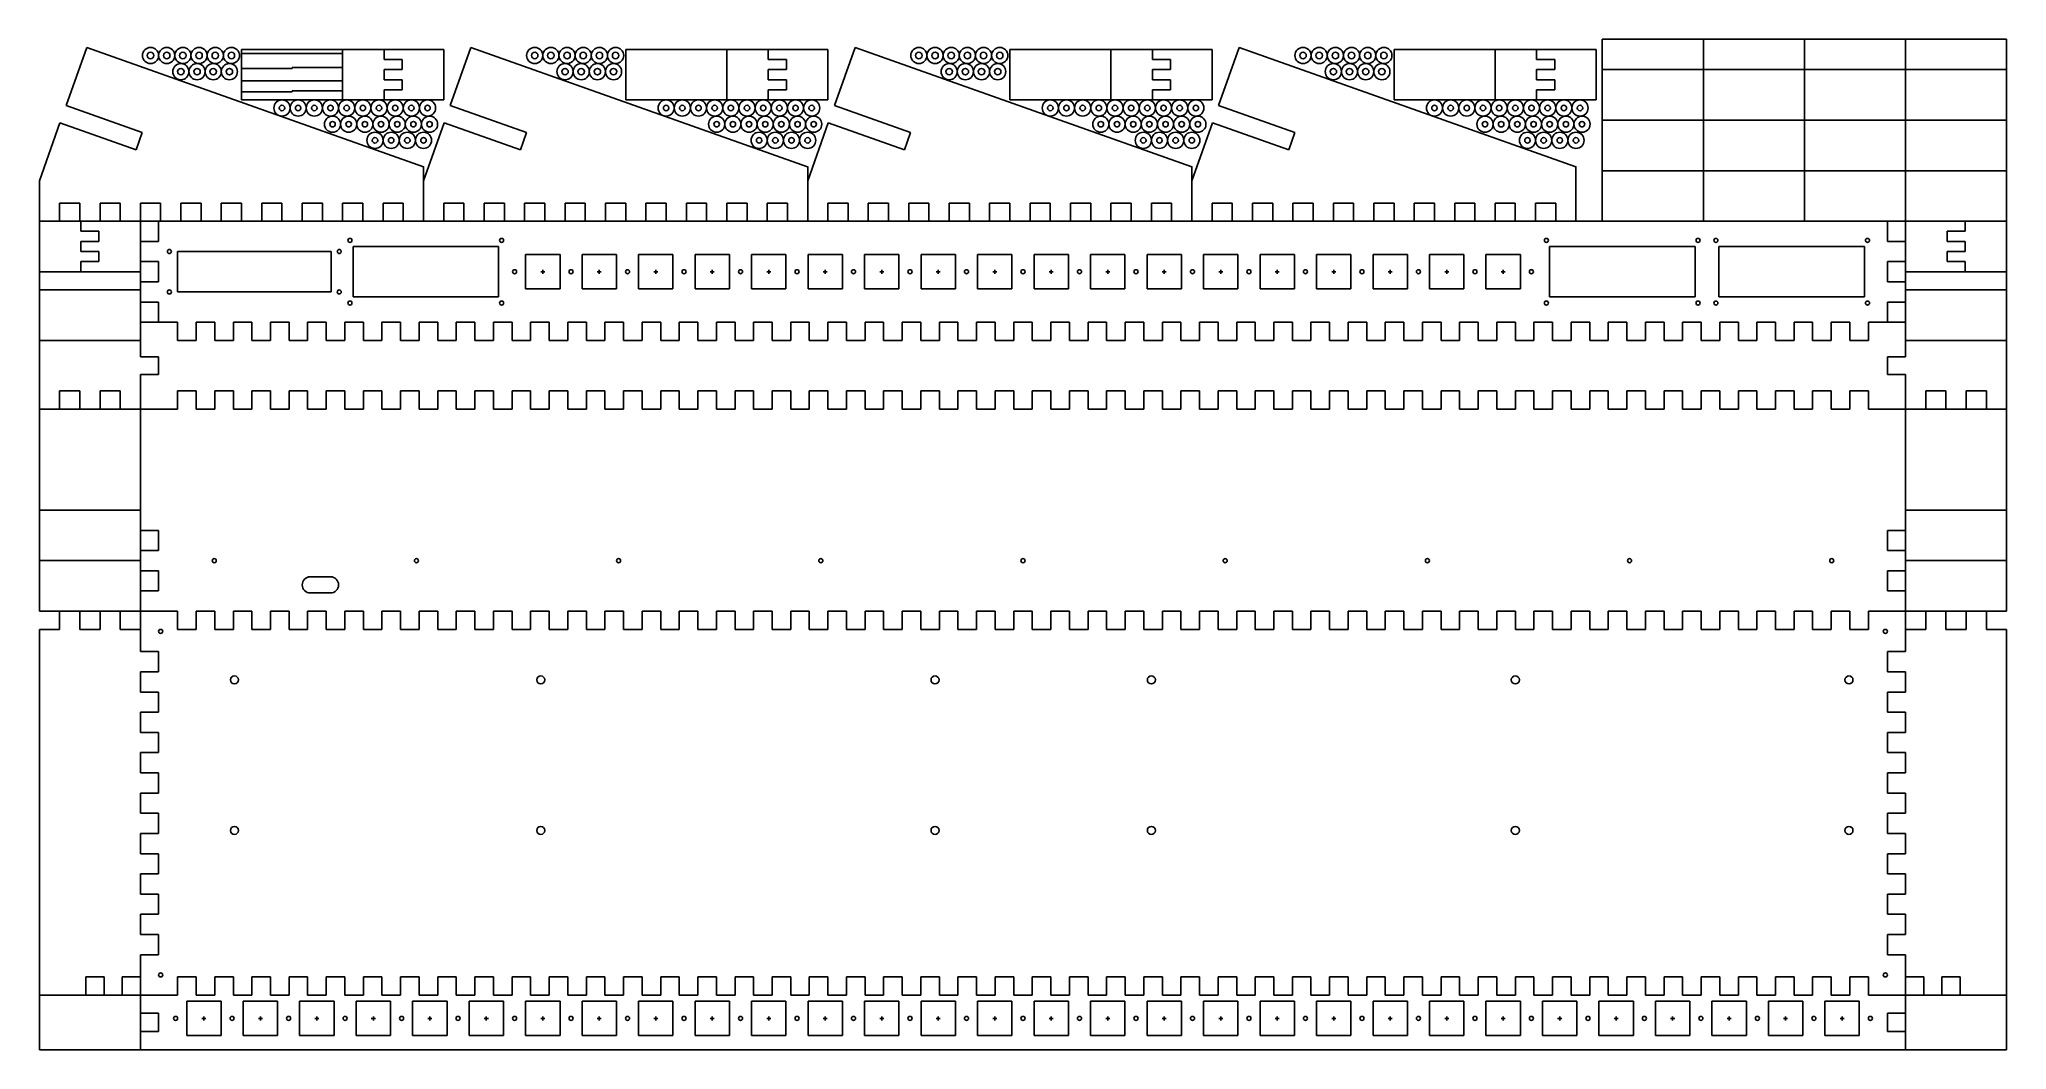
# Model space of a CAD drawing. Header units: metres. Extents: x 0 to 973, y 0 to 500.
import ezdxf

# ---------------------------------------------------------------- set-up
doc = ezdxf.new("R2010")
doc.units = ezdxf.units.M

msp = doc.modelspace()

# ---------------------------------------------------------------- linework, layer by layer
at = {"color": 7}
for p, q in [((773, 410), (773, 500)), ((773, 500), (973, 500)), ((823, 410), (823, 500)), ((873, 410), (873, 500)), ((923, 410), (923, 500)), ((973, 410), (973, 500)), ((13.215499, 467.223663), (23.419872, 495.965973)), ((23.419872, 495.965973), (189.936829, 436.847534)), ((100, 470), (100, 495)), ((100, 495), (200, 495)), ((100, 493), (150, 493)), ((150, 470), (150, 495)), ((170.5, 490), (170.5, 495)), ((179.5, 490), (170.5, 490)), ((179.5, 485), (179.5, 490)), ((200, 495), (200, 470)), ((203.2155, 467.223663), (213.419876, 495.965973)), ((213.419876, 495.965973), (379.936829, 436.847534)), ((290, 470), (290, 495)), ((290, 495), (390, 495)), ((340, 470), (340, 495)), ((360.5, 490), (360.5, 495)), ((369.5, 490), (360.5, 490)), ((369.5, 485), (369.5, 490)), ((390, 495), (390, 470)), ((393.215485, 467.223663), (403.419861, 495.965973)), ((403.419861, 495.965973), (569.936829, 436.847534)), ((480, 470), (480, 495)), ((480, 495), (580, 495)), ((530, 470), (530, 495)), ((550.5, 490), (550.5, 495)), ((559.5, 490), (550.5, 490)), ((559.5, 485), (559.5, 490)), ((580, 495), (580, 470)), ((583.215515, 467.223663), (593.419861, 495.965973)), ((593.419861, 495.965973), (759.936829, 436.847534)), ((670, 470), (670, 495)), ((670, 495), (770, 495)), ((720, 470), (720, 495)), ((740.5, 490), (740.5, 495)), ((749.5, 490), (740.5, 490)), ((749.5, 485), (749.5, 490)), ((770, 495), (770, 470)), ((100, 485.5), (125, 485.5)), ((100, 479.5), (150, 479.5)), ((125, 485.5), (125, 486)), ((125, 486), (150, 486)), ((170.5, 480), (170.5, 485)), ((170.5, 485), (179.5, 485)), ((179.5, 480), (170.5, 480)), ((179.5, 475), (179.5, 480)), ((360.5, 480), (360.5, 485)), ((360.5, 485), (369.5, 485)), ((369.5, 480), (360.5, 480)), ((369.5, 475), (369.5, 480)), ((550.5, 480), (550.5, 485)), ((550.5, 485), (559.5, 485)), ((559.5, 480), (550.5, 480)), ((559.5, 475), (559.5, 480)), ((740.5, 480), (740.5, 485)), ((740.5, 485), (749.5, 485)), ((749.5, 480), (740.5, 480)), ((749.5, 475), (749.5, 480)), ((773, 485), (973, 485)), ((50.910339, 453.840881), (13.215499, 467.223663)), ((100, 474), (125, 474)), ((200, 470), (100, 470)), ((125, 474), (125, 474.5)), ((125, 474.5), (150, 474.5)), ((170.5, 470), (170.5, 475)), ((170.5, 475), (179.5, 475)), ((240.910339, 453.840881), (203.2155, 467.223663)), ((390, 470), (290, 470)), ((360.5, 470), (360.5, 475)), ((360.5, 475), (369.5, 475)), ((430.910339, 453.840881), (393.215485, 467.223663)), ((580, 470), (480, 470)), ((550.5, 470), (550.5, 475)), ((550.5, 475), (559.5, 475)), ((620.910339, 453.840881), (583.215515, 467.223663)), ((770, 470), (670, 470)), ((740.5, 470), (740.5, 475)), ((740.5, 475), (749.5, 475)), ((0, 430), (10.204372, 458.74231)), ((10.204372, 458.74231), (47.899216, 445.359528)), ((190, 430), (200.204376, 458.74231)), ((200.204376, 458.74231), (237.899216, 445.359528)), ((380, 430), (390.204376, 458.74231)), ((390.204376, 458.74231), (427.8992, 445.359528)), ((570, 430), (580.204346, 458.74231)), ((580.204346, 458.74231), (617.899231, 445.359528)), ((773, 460), (973, 460)), ((47.899216, 445.359528), (50.910339, 453.840881)), ((237.899216, 445.359528), (240.910339, 453.840881)), ((427.8992, 445.359528), (430.910339, 453.840881)), ((617.899231, 445.359528), (620.910339, 453.840881)), ((0, 410), (0, 430)), ((190, 410), (190, 437.100006)), ((190, 410), (190, 430)), ((380, 410), (380, 437.100006)), ((380, 410), (380, 430)), ((570, 410), (570, 437.100006)), ((570, 410), (570, 430)), ((760, 410), (760, 437.100006)), ((773, 435), (973, 435)), ((10, 410), (10, 419)), ((10, 419), (20, 419)), ((20, 419), (20, 410)), ((30, 410), (30, 419)), ((30, 419), (40, 419)), ((40, 419), (40, 410)), ((50, 410), (50, 419)), ((50, 419), (60, 419)), ((60, 419), (60, 410)), ((70, 410), (70, 419)), ((70, 419), (80, 419)), ((80, 419), (80, 410)), ((90, 410), (90, 419)), ((90, 419), (100, 419)), ((100, 419), (100, 410)), ((110, 410), (110, 419)), ((110, 419), (120, 419)), ((120, 419), (120, 410)), ((130, 410), (130, 419)), ((130, 419), (140, 419)), ((140, 419), (140, 410)), ((150, 410), (150, 419)), ((150, 419), (160, 419)), ((160, 419), (160, 410)), ((170, 410), (170, 419)), ((170, 419), (180, 419)), ((180, 419), (180, 410)), ((200, 410), (200, 419)), ((200, 419), (210, 419)), ((210, 419), (210, 410)), ((220, 410), (220, 419)), ((220, 419), (230, 419)), ((230, 419), (230, 410)), ((240, 410), (240, 419)), ((240, 419), (250, 419)), ((250, 419), (250, 410)), ((260, 410), (260, 419)), ((260, 419), (270, 419)), ((270, 419), (270, 410)), ((280, 410), (280, 419)), ((280, 419), (290, 419)), ((290, 419), (290, 410)), ((300, 410), (300, 419)), ((300, 419), (310, 419)), ((310, 419), (310, 410)), ((320, 410), (320, 419)), ((320, 419), (330, 419)), ((330, 419), (330, 410)), ((340, 410), (340, 419)), ((340, 419), (350, 419)), ((350, 419), (350, 410)), ((360, 410), (360, 419)), ((360, 419), (370, 419)), ((370, 419), (370, 410)), ((390, 410), (390, 419)), ((390, 419), (400, 419)), ((400, 419), (400, 410)), ((410, 410), (410, 419)), ((410, 419), (420, 419)), ((420, 419), (420, 410)), ((430, 410), (430, 419)), ((430, 419), (440, 419)), ((440, 419), (440, 410)), ((450, 410), (450, 419)), ((450, 419), (460, 419)), ((460, 419), (460, 410)), ((470, 410), (470, 419)), ((470, 419), (480, 419)), ((480, 419), (480, 410)), ((490, 410), (490, 419)), ((490, 419), (500, 419)), ((500, 419), (500, 410)), ((510, 410), (510, 419)), ((510, 419), (520, 419)), ((520, 419), (520, 410)), ((530, 410), (530, 419)), ((530, 419), (540, 419)), ((540, 419), (540, 410)), ((550, 410), (550, 419)), ((550, 419), (560, 419)), ((560, 419), (560, 410)), ((580, 410), (580, 419)), ((580, 419), (590, 419)), ((590, 419), (590, 410)), ((600, 410), (600, 419)), ((600, 419), (610, 419)), ((610, 419), (610, 410)), ((620, 410), (620, 419)), ((620, 419), (630, 419)), ((630, 419), (630, 410)), ((640, 410), (640, 419)), ((640, 419), (650, 419)), ((650, 419), (650, 410)), ((660, 410), (660, 419)), ((660, 419), (670, 419)), ((670, 419), (670, 410)), ((680, 410), (680, 419)), ((680, 419), (690, 419)), ((690, 419), (690, 410)), ((700, 410), (700, 419)), ((700, 419), (710, 419)), ((710, 419), (710, 410)), ((720, 410), (720, 419)), ((720, 419), (730, 419)), ((730, 419), (730, 410)), ((740, 410), (740, 419)), ((740, 419), (750, 419)), ((750, 419), (750, 410)), ((973, 410), (0, 410)), ((0, 410), (0, 317)), ((0, 410), (10, 410)), ((20, 410), (30, 410)), ((20.5, 410), (20.5, 405)), ((40, 410), (50, 410)), ((50, 360), (50, 410)), ((59, 400), (59, 410)), ((60, 410), (70, 410)), ((80, 410), (90, 410)), ((100, 410), (110, 410)), ((120, 410), (130, 410)), ((140, 410), (150, 410)), ((160, 410), (170, 410)), ((180, 410), (190, 410)), ((190, 410), (200, 410)), ((210, 410), (220, 410)), ((230, 410), (240, 410)), ((250, 410), (260, 410)), ((270, 410), (280, 410)), ((290, 410), (300, 410)), ((310, 410), (320, 410)), ((330, 410), (340, 410)), ((350, 410), (360, 410)), ((370, 410), (380, 410)), ((380, 410), (390, 410)), ((400, 410), (410, 410)), ((420, 410), (430, 410)), ((440, 410), (450, 410)), ((460, 410), (470, 410)), ((480, 410), (490, 410)), ((500, 410), (510, 410)), ((520, 410), (530, 410)), ((540, 410), (550, 410)), ((560, 410), (570, 410)), ((570, 410), (580, 410)), ((590, 410), (600, 410)), ((610, 410), (620, 410)), ((630, 410), (640, 410)), ((650, 410), (660, 410)), ((670, 410), (680, 410)), ((690, 410), (700, 410)), ((710, 410), (720, 410)), ((730, 410), (740, 410)), ((750, 410), (760, 410)), ((914, 400), (914, 410)), ((923, 360), (923, 410)), ((952.5, 410), (952.5, 405)), ((973, 410), (973, 317)), ((20.5, 405), (29.5, 405)), ((29.5, 400), (20.5, 400)), ((20.5, 400), (20.5, 395)), ((29.5, 405), (29.5, 400)), ((50, 390), (50, 400)), ((50, 400), (59, 400)), ((923, 400), (914, 400)), ((923, 390), (923, 400)), ((952.5, 405), (943.5, 405)), ((943.5, 405), (943.5, 400)), ((943.5, 400), (952.5, 400)), ((952.5, 400), (952.5, 395)), ((20.5, 395), (29.5, 395)), ((29.5, 390), (20.5, 390)), ((20.5, 390), (20.5, 385)), ((29.5, 395), (29.5, 390)), ((59, 390), (50, 390)), ((59, 380), (59, 390)), ((68.309998, 375), (68.309998, 395)), ((68.309998, 395), (144.309998, 395)), ((144.309998, 395), (144.309998, 375)), ((155.130005, 372.5), (155.130005, 397.5)), ((155.130005, 397.5), (227.130005, 397.5)), ((227.130005, 397.5), (227.130005, 372.5)), ((257.51001, 393.5), (240.509995, 393.5)), ((240.509995, 393.5), (240.509995, 376.5)), ((257.51001, 376.5), (257.51001, 393.5)), ((285.449982, 393.5), (268.449982, 393.5)), ((268.449982, 393.5), (268.449982, 376.5)), ((285.449982, 376.5), (285.449982, 393.5)), ((313.389984, 393.5), (296.389984, 393.5)), ((296.389984, 393.5), (296.389984, 376.5)), ((313.389984, 376.5), (313.389984, 393.5)), ((341.329987, 393.5), (324.329987, 393.5)), ((324.329987, 393.5), (324.329987, 376.5)), ((341.329987, 376.5), (341.329987, 393.5)), ((369.269989, 393.5), (352.269989, 393.5)), ((352.269989, 393.5), (352.269989, 376.5)), ((369.269989, 376.5), (369.269989, 393.5)), ((397.209991, 393.5), (380.209991, 393.5)), ((380.209991, 393.5), (380.209991, 376.5)), ((397.209991, 376.5), (397.209991, 393.5)), ((425.149994, 393.5), (408.149994, 393.5)), ((408.149994, 393.5), (408.149994, 376.5)), ((425.149994, 376.5), (425.149994, 393.5)), ((453.089996, 393.5), (436.089996, 393.5)), ((436.089996, 393.5), (436.089996, 376.5)), ((453.089996, 376.5), (453.089996, 393.5)), ((481.029999, 393.5), (464.029999, 393.5)), ((464.029999, 393.5), (464.029999, 376.5)), ((481.029999, 376.5), (481.029999, 393.5)), ((508.970001, 393.5), (491.970001, 393.5)), ((491.970001, 393.5), (491.970001, 376.5)), ((508.970001, 376.5), (508.970001, 393.5)), ((536.909973, 393.5), (519.909973, 393.5)), ((519.909973, 393.5), (519.909973, 376.5)), ((536.909973, 376.5), (536.909973, 393.5)), ((564.849976, 393.5), (547.849976, 393.5)), ((547.849976, 393.5), (547.849976, 376.5)), ((564.849976, 376.5), (564.849976, 393.5)), ((592.789978, 393.5), (575.789978, 393.5)), ((575.789978, 393.5), (575.789978, 376.5)), ((592.789978, 376.5), (592.789978, 393.5)), ((620.72998, 393.5), (603.72998, 393.5)), ((603.72998, 393.5), (603.72998, 376.5)), ((620.72998, 376.5), (620.72998, 393.5)), ((648.669983, 393.5), (631.669983, 393.5)), ((631.669983, 393.5), (631.669983, 376.5)), ((648.669983, 376.5), (648.669983, 393.5)), ((676.609985, 393.5), (659.609985, 393.5)), ((659.609985, 393.5), (659.609985, 376.5)), ((676.609985, 376.5), (676.609985, 393.5)), ((704.549988, 393.5), (687.549988, 393.5)), ((687.549988, 393.5), (687.549988, 376.5)), ((704.549988, 376.5), (704.549988, 393.5)), ((732.48999, 393.5), (715.48999, 393.5)), ((715.48999, 393.5), (715.48999, 376.5)), ((732.48999, 376.5), (732.48999, 393.5)), ((746.869995, 372.5), (746.869995, 397.5)), ((746.869995, 397.5), (818.869995, 397.5)), ((818.869995, 397.5), (818.869995, 372.5)), ((830.689941, 372.5), (830.689941, 397.5)), ((830.689941, 397.5), (902.689941, 397.5)), ((902.689941, 397.5), (902.689941, 372.5)), ((914, 380), (914, 390)), ((914, 390), (923, 390)), ((952.5, 395), (943.5, 395)), ((943.5, 395), (943.5, 390)), ((943.5, 390), (952.5, 390)), ((952.5, 390), (952.5, 385)), ((50, 385), (0, 385)), ((50, 370), (50, 380)), ((50, 380), (59, 380)), ((248.009995, 385), (250.009995, 385)), ((249.009995, 384), (249.009995, 386)), ((275.949982, 385), (277.949982, 385)), ((276.949982, 384), (276.949982, 386)), ((303.889984, 385), (305.889984, 385)), ((304.889984, 384), (304.889984, 386)), ((331.829987, 385), (333.829987, 385)), ((332.829987, 384), (332.829987, 386)), ((359.769989, 385), (361.769989, 385)), ((360.769989, 384), (360.769989, 386)), ((387.709991, 385), (389.709991, 385)), ((388.709991, 384), (388.709991, 386)), ((415.649994, 385), (417.649994, 385)), ((416.649994, 384), (416.649994, 386)), ((443.589996, 385), (445.589996, 385)), ((444.589996, 384), (444.589996, 386)), ((471.529999, 385), (473.529999, 385)), ((472.529999, 384), (472.529999, 386)), ((499.470001, 385), (501.470001, 385)), ((500.470001, 384), (500.470001, 386)), ((527.409973, 385), (529.409973, 385)), ((528.409973, 384), (528.409973, 386)), ((555.349976, 385), (557.349976, 385)), ((556.349976, 384), (556.349976, 386)), ((583.289978, 385), (585.289978, 385)), ((584.289978, 384), (584.289978, 386)), ((611.22998, 385), (613.22998, 385)), ((612.22998, 384), (612.22998, 386)), ((639.169983, 385), (641.169983, 385)), ((640.169983, 384), (640.169983, 386)), ((667.109985, 385), (669.109985, 385)), ((668.109985, 384), (668.109985, 386)), ((695.049988, 385), (697.049988, 385)), ((696.049988, 384), (696.049988, 386)), ((722.98999, 385), (724.98999, 385)), ((723.98999, 384), (723.98999, 386)), ((923, 380), (914, 380)), ((923, 385), (973, 385)), ((923, 370), (923, 380)), ((50, 376), (0, 376)), ((59, 370), (50, 370)), ((59, 360), (59, 370)), ((144.309998, 375), (68.309998, 375)), ((227.130005, 372.5), (155.130005, 372.5)), ((240.509995, 376.5), (257.51001, 376.5)), ((268.449982, 376.5), (285.449982, 376.5)), ((296.389984, 376.5), (313.389984, 376.5)), ((324.329987, 376.5), (341.329987, 376.5)), ((352.269989, 376.5), (369.269989, 376.5)), ((380.209991, 376.5), (397.209991, 376.5)), ((408.149994, 376.5), (425.149994, 376.5)), ((436.089996, 376.5), (453.089996, 376.5)), ((464.029999, 376.5), (481.029999, 376.5)), ((491.970001, 376.5), (508.970001, 376.5)), ((519.909973, 376.5), (536.909973, 376.5)), ((547.849976, 376.5), (564.849976, 376.5)), ((575.789978, 376.5), (592.789978, 376.5)), ((603.72998, 376.5), (620.72998, 376.5)), ((631.669983, 376.5), (648.669983, 376.5)), ((659.609985, 376.5), (676.609985, 376.5)), ((687.549988, 376.5), (704.549988, 376.5)), ((715.48999, 376.5), (732.48999, 376.5)), ((818.869995, 372.5), (746.869995, 372.5)), ((902.689941, 372.5), (830.689941, 372.5)), ((914, 360), (914, 370)), ((914, 370), (923, 370)), ((923, 376), (973, 376)), ((50, 351), (0, 351)), ((50, 342.800018), (50, 360.000031)), ((50, 360), (68.378952, 360)), ((68.378952, 360), (68.378952, 351)), ((68.378952, 351), (77.568428, 351)), ((77.568428, 351), (77.568428, 360)), ((77.568428, 360), (86.757904, 360)), ((86.757904, 360), (86.757904, 351)), ((86.757904, 351), (95.94738, 351)), ((95.94738, 351), (95.94738, 360)), ((95.94738, 360), (105.136856, 360)), ((105.136856, 360), (105.136856, 351)), ((105.136856, 351), (114.326332, 351)), ((114.326332, 351), (114.326332, 360)), ((114.326332, 360), (123.515808, 360)), ((123.515808, 360), (123.515808, 351)), ((123.515808, 351), (132.705276, 351)), ((132.705276, 351), (132.705276, 360)), ((132.705276, 360), (141.894745, 360)), ((141.894745, 360), (141.894745, 351)), ((141.894745, 351), (151.084213, 351)), ((151.084213, 351), (151.084213, 360)), ((151.084213, 360), (160.273682, 360)), ((160.273682, 360), (160.273682, 351)), ((160.273682, 351), (169.46315, 351)), ((169.46315, 351), (169.46315, 360)), ((169.46315, 360), (178.652618, 360)), ((178.652618, 360), (178.652618, 351)), ((178.652618, 351), (187.842087, 351)), ((187.842087, 351), (187.842087, 360)), ((187.842087, 360), (197.031555, 360)), ((197.031555, 360), (197.031555, 351)), ((197.031555, 351), (206.221024, 351)), ((206.221024, 351), (206.221024, 360)), ((206.221024, 360), (215.410492, 360)), ((215.410492, 360), (215.410492, 351)), ((215.410492, 351), (224.59996, 351)), ((224.59996, 351), (224.59996, 360)), ((224.59996, 360), (233.789429, 360)), ((233.789429, 360), (233.789429, 351)), ((233.789429, 351), (242.978897, 351)), ((242.978897, 351), (242.978897, 360)), ((242.978897, 360), (252.168365, 360)), ((252.168365, 360), (252.168365, 351)), ((252.168365, 351), (261.357849, 351)), ((261.357849, 351), (261.357849, 360)), ((261.357849, 360), (270.547333, 360)), ((270.547333, 360), (270.547333, 351)), ((270.547333, 351), (279.736816, 351)), ((279.736816, 351), (279.736816, 360)), ((279.736816, 360), (288.9263, 360)), ((288.9263, 360), (288.9263, 351)), ((288.9263, 351), (298.115784, 351)), ((298.115784, 351), (298.115784, 360)), ((298.115784, 360), (307.305267, 360)), ((307.305267, 360), (307.305267, 351)), ((307.305267, 351), (316.494751, 351)), ((316.494751, 351), (316.494751, 360)), ((316.494751, 360), (325.684235, 360)), ((325.684235, 360), (325.684235, 351)), ((325.684235, 351), (334.873718, 351)), ((334.873718, 351), (334.873718, 360)), ((334.873718, 360), (344.063202, 360)), ((344.063202, 360), (344.063202, 351)), ((344.063202, 351), (353.252686, 351)), ((353.252686, 351), (353.252686, 360)), ((353.252686, 360), (362.442169, 360)), ((362.442169, 360), (362.442169, 351)), ((362.442169, 351), (371.631653, 351)), ((371.631653, 351), (371.631653, 360)), ((371.631653, 360), (380.821136, 360)), ((380.821136, 360), (380.821136, 351)), ((380.821136, 351), (390.01062, 351)), ((390.01062, 351), (390.01062, 360)), ((390.01062, 360), (399.200104, 360)), ((399.200104, 360), (399.200104, 351)), ((399.200104, 351), (408.389587, 351)), ((408.389587, 351), (408.389587, 360)), ((408.389587, 360), (417.579071, 360)), ((417.579071, 360), (417.579071, 351)), ((417.579071, 351), (426.768555, 351)), ((426.768555, 351), (426.768555, 360)), ((426.768555, 360), (435.958038, 360)), ((435.958038, 360), (435.958038, 351)), ((435.958038, 351), (445.147522, 351)), ((445.147522, 351), (445.147522, 360)), ((445.147522, 360), (454.337006, 360)), ((454.337006, 360), (454.337006, 351)), ((454.337006, 351), (463.526489, 351)), ((463.526489, 351), (463.526489, 360)), ((463.526489, 360), (472.715973, 360)), ((472.715973, 360), (472.715973, 351)), ((472.715973, 351), (481.905457, 351)), ((481.905457, 351), (481.905457, 360)), ((481.905457, 360), (491.09494, 360)), ((491.09494, 360), (491.09494, 351)), ((491.09494, 351), (500.284424, 351)), ((500.284424, 351), (500.284424, 360)), ((500.284424, 360), (509.473907, 360)), ((509.473907, 360), (509.473907, 351)), ((509.473907, 351), (518.663391, 351)), ((518.663391, 351), (518.663391, 360)), ((518.663391, 360), (527.852844, 360)), ((527.852844, 360), (527.852844, 351)), ((527.852844, 351), (537.042297, 351)), ((537.042297, 351), (537.042297, 360)), ((537.042297, 360), (546.23175, 360)), ((546.23175, 360), (546.23175, 351)), ((546.23175, 351), (555.421204, 351)), ((555.421204, 351), (555.421204, 360)), ((555.421204, 360), (564.610657, 360)), ((564.610657, 360), (564.610657, 351)), ((564.610657, 351), (573.80011, 351)), ((573.80011, 351), (573.80011, 360)), ((573.80011, 360), (582.989563, 360)), ((582.989563, 360), (582.989563, 351)), ((582.989563, 351), (592.179016, 351)), ((592.179016, 351), (592.179016, 360)), ((592.179016, 360), (601.368469, 360)), ((601.368469, 360), (601.368469, 351)), ((601.368469, 351), (610.557922, 351)), ((610.557922, 351), (610.557922, 360)), ((610.557922, 360), (619.747375, 360)), ((619.747375, 360), (619.747375, 351)), ((619.747375, 351), (628.936829, 351)), ((628.936829, 351), (628.936829, 360)), ((628.936829, 360), (638.126282, 360)), ((638.126282, 360), (638.126282, 351)), ((638.126282, 351), (647.315735, 351)), ((647.315735, 351), (647.315735, 360)), ((647.315735, 360), (656.505188, 360)), ((656.505188, 360), (656.505188, 351)), ((656.505188, 351), (665.694641, 351)), ((665.694641, 351), (665.694641, 360)), ((665.694641, 360), (674.884094, 360)), ((674.884094, 360), (674.884094, 351)), ((674.884094, 351), (684.073547, 351)), ((684.073547, 351), (684.073547, 360)), ((684.073547, 360), (693.263, 360)), ((693.263, 360), (693.263, 351)), ((693.263, 351), (702.452454, 351)), ((702.452454, 351), (702.452454, 360)), ((702.452454, 360), (711.641907, 360)), ((711.641907, 360), (711.641907, 351)), ((711.641907, 351), (720.83136, 351)), ((720.83136, 351), (720.83136, 360)), ((720.83136, 360), (730.020813, 360)), ((730.020813, 360), (730.020813, 351)), ((730.020813, 351), (739.210266, 351)), ((739.210266, 351), (739.210266, 360)), ((739.210266, 360), (748.399719, 360)), ((748.399719, 360), (748.399719, 351)), ((748.399719, 351), (757.589172, 351)), ((757.589172, 351), (757.589172, 360)), ((757.589172, 360), (766.778625, 360)), ((766.778625, 360), (766.778625, 351)), ((766.778625, 351), (775.968079, 351)), ((775.968079, 351), (775.968079, 360)), ((775.968079, 360), (785.157532, 360)), ((785.157532, 360), (785.157532, 351)), ((785.157532, 351), (794.346985, 351)), ((794.346985, 351), (794.346985, 360)), ((794.346985, 360), (803.536438, 360)), ((803.536438, 360), (803.536438, 351)), ((803.536438, 351), (812.725891, 351)), ((812.725891, 351), (812.725891, 360)), ((812.725891, 360), (821.915344, 360)), ((821.915344, 360), (821.915344, 351)), ((821.915344, 351), (831.104797, 351)), ((831.104797, 351), (831.104797, 360)), ((831.104797, 360), (840.29425, 360)), ((840.29425, 360), (840.29425, 351)), ((840.29425, 351), (849.483704, 351)), ((849.483704, 351), (849.483704, 360)), ((849.483704, 360), (858.673157, 360)), ((858.673157, 360), (858.673157, 351)), ((858.673157, 351), (867.86261, 351)), ((867.86261, 351), (867.86261, 360)), ((867.86261, 360), (877.052063, 360)), ((877.052063, 360), (877.052063, 351)), ((877.052063, 351), (886.241516, 351)), ((886.241516, 351), (886.241516, 360)), ((886.241516, 360), (895.430969, 360)), ((895.430969, 360), (895.430969, 351)), ((895.430969, 351), (904.620422, 351)), ((904.620422, 351), (904.620422, 360)), ((904.620422, 360), (922.999329, 360)), ((923, 342.800018), (923, 360.000031)), ((923, 351), (973, 351)), ((59, 342.800018), (50, 342.800018)), ((59, 334.200012), (59, 342.800018)), ((914, 334.200012), (914, 342.800018)), ((914, 342.800018), (923, 342.800018)), ((50, 317), (50, 334.200012)), ((50, 334.200012), (59, 334.200012)), ((923, 334.200012), (914, 334.200012)), ((923, 317), (923, 334.200012)), ((20, 326), (10, 326)), ((10, 326), (10, 317)), ((20, 317), (20, 326)), ((40, 326), (30, 326)), ((30, 326), (30, 317)), ((40, 317), (40, 326)), ((77.569107, 326), (68.379631, 326)), ((68.379631, 326), (68.379631, 317)), ((77.569107, 317), (77.569107, 326)), ((95.948059, 326), (86.758583, 326)), ((86.758583, 326), (86.758583, 317)), ((95.948059, 317), (95.948059, 326)), ((114.327011, 326), (105.137535, 326)), ((105.137535, 326), (105.137535, 317)), ((114.327011, 317), (114.327011, 326)), ((132.705963, 326), (123.516487, 326)), ((123.516487, 326), (123.516487, 317)), ((132.705963, 317), (132.705963, 326)), ((151.0849, 326), (141.895432, 326)), ((141.895432, 326), (141.895432, 317)), ((151.0849, 317), (151.0849, 326)), ((169.463837, 326), (160.274368, 326)), ((160.274368, 326), (160.274368, 317)), ((169.463837, 317), (169.463837, 326)), ((187.842773, 326), (178.653305, 326)), ((178.653305, 326), (178.653305, 317)), ((187.842773, 317), (187.842773, 326)), ((206.22171, 326), (197.032242, 326)), ((197.032242, 326), (197.032242, 317)), ((206.22171, 317), (206.22171, 326)), ((224.600647, 326), (215.411179, 326)), ((215.411179, 326), (215.411179, 317)), ((224.600647, 317), (224.600647, 326)), ((242.979584, 326), (233.790115, 326)), ((233.790115, 326), (233.790115, 317)), ((242.979584, 317), (242.979584, 326)), ((261.358521, 326), (252.169052, 326)), ((252.169052, 326), (252.169052, 317)), ((261.358521, 317), (261.358521, 326)), ((279.737488, 326), (270.548004, 326)), ((270.548004, 326), (270.548004, 317)), ((279.737488, 317), (279.737488, 326)), ((298.116455, 326), (288.926971, 326)), ((288.926971, 326), (288.926971, 317)), ((298.116455, 317), (298.116455, 326)), ((316.495422, 326), (307.305939, 326)), ((307.305939, 326), (307.305939, 317)), ((316.495422, 317), (316.495422, 326)), ((334.87439, 326), (325.684906, 326)), ((325.684906, 326), (325.684906, 317)), ((334.87439, 317), (334.87439, 326)), ((353.253357, 326), (344.063873, 326)), ((344.063873, 326), (344.063873, 317)), ((353.253357, 317), (353.253357, 326)), ((371.632324, 326), (362.442841, 326)), ((362.442841, 326), (362.442841, 317)), ((371.632324, 317), (371.632324, 326)), ((390.011292, 326), (380.821808, 326)), ((380.821808, 326), (380.821808, 317)), ((390.011292, 317), (390.011292, 326)), ((408.390259, 326), (399.200775, 326)), ((399.200775, 326), (399.200775, 317)), ((408.390259, 317), (408.390259, 326)), ((426.769226, 326), (417.579742, 326)), ((417.579742, 326), (417.579742, 317)), ((426.769226, 317), (426.769226, 326)), ((445.148193, 326), (435.95871, 326)), ((435.95871, 326), (435.95871, 317)), ((445.148193, 317), (445.148193, 326)), ((463.527161, 326), (454.337677, 326)), ((454.337677, 326), (454.337677, 317)), ((463.527161, 317), (463.527161, 326)), ((481.906128, 326), (472.716644, 326)), ((472.716644, 326), (472.716644, 317)), ((481.906128, 317), (481.906128, 326)), ((500.285095, 326), (491.095612, 326)), ((491.095612, 326), (491.095612, 317)), ((500.285095, 317), (500.285095, 326)), ((518.664062, 326), (509.474579, 326)), ((509.474579, 326), (509.474579, 317)), ((518.664062, 317), (518.664062, 326)), ((537.042969, 326), (527.853516, 326)), ((527.853516, 326), (527.853516, 317)), ((537.042969, 317), (537.042969, 326)), ((555.421875, 326), (546.232422, 326)), ((546.232422, 326), (546.232422, 317)), ((555.421875, 317), (555.421875, 326)), ((573.800781, 326), (564.611328, 326)), ((564.611328, 326), (564.611328, 317)), ((573.800781, 317), (573.800781, 326)), ((592.179688, 326), (582.990234, 326)), ((582.990234, 326), (582.990234, 317)), ((592.179688, 317), (592.179688, 326)), ((610.558594, 326), (601.369141, 326)), ((601.369141, 326), (601.369141, 317)), ((610.558594, 317), (610.558594, 326)), ((628.9375, 326), (619.748047, 326)), ((619.748047, 326), (619.748047, 317)), ((628.9375, 317), (628.9375, 326)), ((647.316406, 326), (638.126953, 326)), ((638.126953, 326), (638.126953, 317)), ((647.316406, 317), (647.316406, 326)), ((665.695312, 326), (656.505859, 326)), ((656.505859, 326), (656.505859, 317)), ((665.695312, 317), (665.695312, 326)), ((684.074219, 326), (674.884766, 326)), ((674.884766, 326), (674.884766, 317)), ((684.074219, 317), (684.074219, 326)), ((702.453125, 326), (693.263672, 326)), ((693.263672, 326), (693.263672, 317)), ((702.453125, 317), (702.453125, 326)), ((720.832031, 326), (711.642578, 326)), ((711.642578, 326), (711.642578, 317)), ((720.832031, 317), (720.832031, 326)), ((739.210938, 326), (730.021484, 326)), ((730.021484, 326), (730.021484, 317)), ((739.210938, 317), (739.210938, 326)), ((757.589844, 326), (748.400391, 326)), ((748.400391, 326), (748.400391, 317)), ((757.589844, 317), (757.589844, 326)), ((775.96875, 326), (766.779297, 326)), ((766.779297, 326), (766.779297, 317)), ((775.96875, 317), (775.96875, 326)), ((794.347656, 326), (785.158203, 326)), ((785.158203, 326), (785.158203, 317)), ((794.347656, 317), (794.347656, 326)), ((812.726562, 326), (803.537109, 326)), ((803.537109, 326), (803.537109, 317)), ((812.726562, 317), (812.726562, 326)), ((831.105469, 326), (821.916016, 326)), ((821.916016, 326), (821.916016, 317)), ((831.105469, 317), (831.105469, 326)), ((849.484375, 326), (840.294922, 326)), ((840.294922, 326), (840.294922, 317)), ((849.484375, 317), (849.484375, 326)), ((867.863281, 326), (858.673828, 326)), ((858.673828, 326), (858.673828, 317)), ((867.863281, 317), (867.863281, 326)), ((886.242188, 326), (877.052734, 326)), ((877.052734, 326), (877.052734, 317)), ((886.242188, 317), (886.242188, 326)), ((904.621094, 326), (895.431641, 326)), ((895.431641, 326), (895.431641, 317)), ((904.621094, 317), (904.621094, 326)), ((933, 317), (933, 326)), ((933, 326), (943, 326)), ((943, 326), (943, 317)), ((953, 317), (953, 326)), ((953, 326), (963, 326)), ((963, 326), (963, 317)), ((50, 317), (0, 317)), ((0, 317), (0, 267)), ((10, 317), (0, 317)), ((30, 317), (20, 317)), ((50, 317), (40, 317)), ((50, 267), (50, 317)), ((68.379631, 317), (50.000679, 317)), ((86.758583, 317), (77.569107, 317)), ((105.137535, 317), (95.948059, 317)), ((123.516487, 317), (114.327011, 317)), ((141.895432, 317), (132.705963, 317)), ((160.274368, 317), (151.0849, 317)), ((178.653305, 317), (169.463837, 317)), ((197.032242, 317), (187.842773, 317)), ((215.411179, 317), (206.22171, 317)), ((233.790115, 317), (224.600647, 317)), ((252.169052, 317), (242.979584, 317)), ((270.548004, 317), (261.358521, 317)), ((288.926971, 317), (279.737488, 317)), ((307.305939, 317), (298.116455, 317)), ((325.684906, 317), (316.495422, 317)), ((344.063873, 317), (334.87439, 317)), ((362.442841, 317), (353.253357, 317)), ((380.821808, 317), (371.632324, 317)), ((399.200775, 317), (390.011292, 317)), ((417.579742, 317), (408.390259, 317)), ((435.95871, 317), (426.769226, 317)), ((454.337677, 317), (445.148193, 317)), ((472.716644, 317), (463.527161, 317)), ((491.095612, 317), (481.906128, 317)), ((509.474579, 317), (500.285095, 317)), ((527.853516, 317), (518.664062, 317)), ((546.232422, 317), (537.042969, 317)), ((564.611328, 317), (555.421875, 317)), ((582.990234, 317), (573.800781, 317)), ((601.369141, 317), (592.179688, 317)), ((619.748047, 317), (610.558594, 317)), ((638.126953, 317), (628.9375, 317)), ((656.505859, 317), (647.316406, 317)), ((674.884766, 317), (665.695312, 317)), ((693.263672, 317), (684.074219, 317)), ((711.642578, 317), (702.453125, 317)), ((730.021484, 317), (720.832031, 317)), ((748.400391, 317), (739.210938, 317)), ((766.779297, 317), (757.589844, 317)), ((785.158203, 317), (775.96875, 317)), ((803.537109, 317), (794.347656, 317)), ((821.916016, 317), (812.726562, 317)), ((840.294922, 317), (831.105469, 317)), ((858.673828, 317), (849.484375, 317)), ((877.052734, 317), (867.863281, 317)), ((895.431641, 317), (886.242188, 317)), ((923, 317), (904.621094, 317)), ((923, 267), (923, 317)), ((923, 317), (973, 317)), ((923, 317), (933, 317)), ((943, 317), (953, 317)), ((963, 317), (973, 317)), ((973, 317), (973, 267)), ((50, 267), (0, 267)), ((0, 267), (0, 217)), ((0, 267), (50, 267)), ((50, 217), (50, 267)), ((50, 267), (50, 257)), ((973, 267), (923, 267)), ((923, 267), (923, 217)), ((923, 257), (923, 267)), ((973, 267), (923, 267)), ((973, 217), (973, 267)), ((50, 257), (59, 257)), ((59, 257), (59, 247)), ((914, 247), (914, 257)), ((914, 257), (923, 257)), ((59, 247), (50, 247)), ((50, 247), (50, 237)), ((923, 247), (914, 247)), ((923, 237), (923, 247)), ((0, 242), (50, 242)), ((50, 237), (59, 237)), ((59, 237), (59, 227)), ((134, 234), (144, 234)), ((914, 227), (914, 237)), ((914, 237), (923, 237)), ((923, 242), (973, 242)), ((59, 227), (50, 227)), ((50, 227), (50, 217)), ((134, 226), (144, 226)), ((923, 227), (914, 227)), ((923, 217), (923, 227)), ((0, 217), (50, 217)), ((20, 217), (10, 217)), ((10, 217), (10, 208)), ((20, 208), (20, 217)), ((40, 217), (30, 217)), ((30, 217), (30, 208)), ((40, 208), (40, 217)), ((50, 197), (50, 217)), ((50, 217), (68.378952, 217)), ((68.378952, 217), (68.378952, 208)), ((77.568428, 208), (77.568428, 217)), ((77.568428, 217), (86.757904, 217)), ((86.757904, 217), (86.757904, 208)), ((95.94738, 208), (95.94738, 217)), ((95.94738, 217), (105.136856, 217)), ((105.136856, 217), (105.136856, 208)), ((114.326332, 208), (114.326332, 217)), ((114.326332, 217), (123.515808, 217)), ((123.515808, 217), (123.515808, 208)), ((132.705276, 208), (132.705276, 217)), ((132.705276, 217), (141.894745, 217)), ((141.894745, 217), (141.894745, 208)), ((151.084213, 208), (151.084213, 217)), ((151.084213, 217), (160.273682, 217)), ((160.273682, 217), (160.273682, 208)), ((169.46315, 208), (169.46315, 217)), ((169.46315, 217), (178.652618, 217)), ((178.652618, 217), (178.652618, 208)), ((187.842087, 208), (187.842087, 217)), ((187.842087, 217), (197.031555, 217)), ((197.031555, 217), (197.031555, 208)), ((206.221024, 208), (206.221024, 217)), ((206.221024, 217), (215.410492, 217)), ((215.410492, 217), (215.410492, 208)), ((224.59996, 208), (224.59996, 217)), ((224.59996, 217), (233.789429, 217)), ((233.789429, 217), (233.789429, 208)), ((242.978897, 208), (242.978897, 217)), ((242.978897, 217), (252.168365, 217)), ((252.168365, 217), (252.168365, 208)), ((261.357849, 208), (261.357849, 217)), ((261.357849, 217), (270.547333, 217)), ((270.547333, 217), (270.547333, 208)), ((279.736816, 208), (279.736816, 217)), ((279.736816, 217), (288.9263, 217)), ((288.9263, 217), (288.9263, 208)), ((298.115784, 208), (298.115784, 217)), ((298.115784, 217), (307.305267, 217)), ((307.305267, 217), (307.305267, 208)), ((316.494751, 208), (316.494751, 217)), ((316.494751, 217), (325.684235, 217)), ((325.684235, 217), (325.684235, 208)), ((334.873718, 208), (334.873718, 217)), ((334.873718, 217), (344.063202, 217)), ((344.063202, 217), (344.063202, 208)), ((353.252686, 208), (353.252686, 217)), ((353.252686, 217), (362.442169, 217)), ((362.442169, 217), (362.442169, 208)), ((371.631653, 208), (371.631653, 217)), ((371.631653, 217), (380.821136, 217)), ((380.821136, 217), (380.821136, 208)), ((390.01062, 208), (390.01062, 217)), ((390.01062, 217), (399.200104, 217)), ((399.200104, 217), (399.200104, 208)), ((408.389587, 208), (408.389587, 217)), ((408.389587, 217), (417.579071, 217)), ((417.579071, 217), (417.579071, 208)), ((426.768555, 208), (426.768555, 217)), ((426.768555, 217), (435.958038, 217)), ((435.958038, 217), (435.958038, 208)), ((445.147522, 208), (445.147522, 217)), ((445.147522, 217), (454.337006, 217)), ((454.337006, 217), (454.337006, 208)), ((463.526489, 208), (463.526489, 217)), ((463.526489, 217), (472.715973, 217)), ((472.715973, 217), (472.715973, 208)), ((481.905457, 208), (481.905457, 217)), ((481.905457, 217), (491.09494, 217)), ((491.09494, 217), (491.09494, 208)), ((500.284424, 208), (500.284424, 217)), ((500.284424, 217), (509.473907, 217)), ((509.473907, 217), (509.473907, 208)), ((518.663391, 208), (518.663391, 217)), ((518.663391, 217), (527.852844, 217)), ((527.852844, 217), (527.852844, 208)), ((537.042297, 208), (537.042297, 217)), ((537.042297, 217), (546.23175, 217)), ((546.23175, 217), (546.23175, 208)), ((555.421204, 208), (555.421204, 217)), ((555.421204, 217), (564.610657, 217)), ((564.610657, 217), (564.610657, 208)), ((573.80011, 208), (573.80011, 217)), ((573.80011, 217), (582.989563, 217)), ((582.989563, 217), (582.989563, 208)), ((592.179016, 208), (592.179016, 217)), ((592.179016, 217), (601.368469, 217)), ((601.368469, 217), (601.368469, 208)), ((610.557922, 208), (610.557922, 217)), ((610.557922, 217), (619.747375, 217)), ((619.747375, 217), (619.747375, 208)), ((628.936829, 208), (628.936829, 217)), ((628.936829, 217), (638.126282, 217)), ((638.126282, 217), (638.126282, 208)), ((647.315735, 208), (647.315735, 217)), ((647.315735, 217), (656.505188, 217)), ((656.505188, 217), (656.505188, 208)), ((665.694641, 208), (665.694641, 217)), ((665.694641, 217), (674.884094, 217)), ((674.884094, 217), (674.884094, 208)), ((684.073547, 208), (684.073547, 217)), ((684.073547, 217), (693.263, 217)), ((693.263, 217), (693.263, 208)), ((702.452454, 208), (702.452454, 217)), ((702.452454, 217), (711.641907, 217)), ((711.641907, 217), (711.641907, 208)), ((720.83136, 208), (720.83136, 217)), ((720.83136, 217), (730.020813, 217)), ((730.020813, 217), (730.020813, 208)), ((739.210266, 208), (739.210266, 217)), ((739.210266, 217), (748.399719, 217)), ((748.399719, 217), (748.399719, 208)), ((757.589172, 208), (757.589172, 217)), ((757.589172, 217), (766.778625, 217)), ((766.778625, 217), (766.778625, 208)), ((775.968079, 208), (775.968079, 217)), ((775.968079, 217), (785.157532, 217)), ((785.157532, 217), (785.157532, 208)), ((794.346985, 208), (794.346985, 217)), ((794.346985, 217), (803.536438, 217)), ((803.536438, 217), (803.536438, 208)), ((812.725891, 208), (812.725891, 217)), ((812.725891, 217), (821.915344, 217)), ((821.915344, 217), (821.915344, 208)), ((831.104797, 208), (831.104797, 217)), ((831.104797, 217), (840.29425, 217)), ((840.29425, 217), (840.29425, 208)), ((849.483704, 208), (849.483704, 217)), ((849.483704, 217), (858.673157, 217)), ((858.673157, 217), (858.673157, 208)), ((867.86261, 208), (867.86261, 217)), ((867.86261, 217), (877.052063, 217)), ((877.052063, 217), (877.052063, 208)), ((886.241516, 208), (886.241516, 217)), ((886.241516, 217), (895.430969, 217)), ((895.430969, 217), (895.430969, 208)), ((904.620422, 208), (904.620422, 217)), ((904.620422, 217), (922.999329, 217)), ((923, 217), (973, 217)), ((923, 217), (923, 197)), ((943, 217), (933, 217)), ((933, 217), (933, 208)), ((943, 208), (943, 217)), ((963, 217), (953, 217)), ((953, 217), (953, 208)), ((963, 208), (963, 217)), ((10, 208), (0, 208)), ((0, 208), (0, 172)), ((30, 208), (20, 208)), ((50, 208), (40, 208)), ((68.378952, 208), (77.568428, 208)), ((86.757904, 208), (95.94738, 208)), ((105.136856, 208), (114.326332, 208)), ((123.515808, 208), (132.705276, 208)), ((141.894745, 208), (151.084213, 208)), ((160.273682, 208), (169.46315, 208)), ((178.652618, 208), (187.842087, 208)), ((197.031555, 208), (206.221024, 208)), ((215.410492, 208), (224.59996, 208)), ((233.789429, 208), (242.978897, 208)), ((252.168365, 208), (261.357849, 208)), ((270.547333, 208), (279.736816, 208)), ((288.9263, 208), (298.115784, 208)), ((307.305267, 208), (316.494751, 208)), ((325.684235, 208), (334.873718, 208)), ((344.063202, 208), (353.252686, 208)), ((362.442169, 208), (371.631653, 208)), ((380.821136, 208), (390.01062, 208)), ((399.200104, 208), (408.389587, 208)), ((417.579071, 208), (426.768555, 208)), ((435.958038, 208), (445.147522, 208)), ((454.337006, 208), (463.526489, 208)), ((472.715973, 208), (481.905457, 208)), ((491.09494, 208), (500.284424, 208)), ((509.473907, 208), (518.663391, 208)), ((527.852844, 208), (537.042297, 208)), ((546.23175, 208), (555.421204, 208)), ((564.610657, 208), (573.80011, 208)), ((582.989563, 208), (592.179016, 208)), ((601.368469, 208), (610.557922, 208)), ((619.747375, 208), (628.936829, 208)), ((638.126282, 208), (647.315735, 208)), ((656.505188, 208), (665.694641, 208)), ((674.884094, 208), (684.073547, 208)), ((693.263, 208), (702.452454, 208)), ((711.641907, 208), (720.83136, 208)), ((730.020813, 208), (739.210266, 208)), ((748.399719, 208), (757.589172, 208)), ((766.778625, 208), (775.968079, 208)), ((785.157532, 208), (794.346985, 208)), ((803.536438, 208), (812.725891, 208)), ((821.915344, 208), (831.104797, 208)), ((840.29425, 208), (849.483704, 208)), ((858.673157, 208), (867.86261, 208)), ((877.052063, 208), (886.241516, 208)), ((895.430969, 208), (904.620422, 208)), ((933, 208), (923, 208)), ((953, 208), (943, 208)), ((973, 208), (963, 208)), ((973, 172), (973, 208)), ((59, 197), (50, 197)), ((59, 187), (59, 197)), ((923, 197), (914, 197)), ((914, 197), (914, 187)), ((50, 177), (50, 187)), ((50, 187), (59, 187)), ((914, 187), (923, 187)), ((923, 187), (923, 177)), ((59, 177), (50, 177)), ((59, 167), (59, 177)), ((923, 177), (914, 177)), ((914, 177), (914, 167)), ((0, 172), (0, 172)), ((0, 172), (0, 27)), ((50, 157), (50, 167)), ((50, 167), (59, 167)), ((914, 167), (923, 167)), ((923, 167), (923, 157)), ((973, 27), (973, 172)), ((973, 172), (973, 172)), ((59, 157), (50, 157)), ((59, 147), (59, 157)), ((923, 157), (914, 157)), ((914, 157), (914, 147)), ((50, 137), (50, 147)), ((50, 147), (59, 147)), ((914, 147), (923, 147)), ((923, 147), (923, 137)), ((59, 137), (50, 137)), ((59, 127), (59, 137)), ((923, 137), (914, 137)), ((914, 137), (914, 127)), ((50, 117), (50, 127)), ((50, 127), (59, 127)), ((914, 127), (923, 127)), ((923, 127), (923, 117)), ((59, 117), (50, 117)), ((59, 107), (59, 117)), ((923, 117), (914, 117)), ((914, 117), (914, 107)), ((50, 97), (50, 107)), ((50, 107), (59, 107)), ((914, 107), (923, 107)), ((923, 107), (923, 97)), ((59, 97), (50, 97)), ((59, 87), (59, 97)), ((923, 97), (914, 97)), ((914, 97), (914, 87)), ((50, 77), (50, 87)), ((50, 87), (59, 87)), ((914, 87), (923, 87)), ((923, 87), (923, 77)), ((59, 77), (50, 77)), ((59, 67), (59, 77)), ((923, 77), (914, 77)), ((914, 77), (914, 67)), ((50, 57), (50, 67)), ((50, 67), (59, 67)), ((914, 67), (923, 67)), ((923, 67), (923, 57)), ((59, 57), (50, 57)), ((59, 47), (59, 57)), ((923, 57), (914, 57)), ((914, 57), (914, 47)), ((50, 27), (50, 47)), ((50, 47), (59, 47)), ((914, 47), (923, 47)), ((923, 47), (923, 27)), ((23, 27), (23, 36)), ((23, 36), (32, 36)), ((32, 36), (32, 27)), ((41, 27), (41, 36)), ((41, 36), (50, 36)), ((68.378952, 27), (68.378952, 36)), ((68.378952, 36), (77.568428, 36)), ((77.568428, 36), (77.568428, 27)), ((86.757904, 27), (86.757904, 36)), ((86.757904, 36), (95.94738, 36)), ((95.94738, 36), (95.94738, 27)), ((105.136856, 27), (105.136856, 36)), ((105.136856, 36), (114.326332, 36)), ((114.326332, 36), (114.326332, 27)), ((123.515808, 27), (123.515808, 36)), ((123.515808, 36), (132.705276, 36)), ((132.705276, 36), (132.705276, 27)), ((141.894745, 27), (141.894745, 36)), ((141.894745, 36), (151.084213, 36)), ((151.084213, 36), (151.084213, 27)), ((160.273682, 27), (160.273682, 36)), ((160.273682, 36), (169.46315, 36)), ((169.46315, 36), (169.46315, 27)), ((178.652618, 27), (178.652618, 36)), ((178.652618, 36), (187.842087, 36)), ((187.842087, 36), (187.842087, 27)), ((197.031555, 27), (197.031555, 36)), ((197.031555, 36), (206.221024, 36)), ((206.221024, 36), (206.221024, 27)), ((215.410492, 27), (215.410492, 36)), ((215.410492, 36), (224.59996, 36)), ((224.59996, 36), (224.59996, 27)), ((233.789429, 27), (233.789429, 36)), ((233.789429, 36), (242.978897, 36)), ((242.978897, 36), (242.978897, 27)), ((252.168365, 27), (252.168365, 36)), ((252.168365, 36), (261.357849, 36)), ((261.357849, 36), (261.357849, 27)), ((270.547333, 27), (270.547333, 36)), ((270.547333, 36), (279.736816, 36)), ((279.736816, 36), (279.736816, 27)), ((288.9263, 27), (288.9263, 36)), ((288.9263, 36), (298.115784, 36)), ((298.115784, 36), (298.115784, 27)), ((307.305267, 27), (307.305267, 36)), ((307.305267, 36), (316.494751, 36)), ((316.494751, 36), (316.494751, 27)), ((325.684235, 27), (325.684235, 36)), ((325.684235, 36), (334.873718, 36)), ((334.873718, 36), (334.873718, 27)), ((344.063202, 27), (344.063202, 36)), ((344.063202, 36), (353.252686, 36)), ((353.252686, 36), (353.252686, 27)), ((362.442169, 27), (362.442169, 36)), ((362.442169, 36), (371.631653, 36)), ((371.631653, 36), (371.631653, 27)), ((380.821136, 27), (380.821136, 36)), ((380.821136, 36), (390.01062, 36)), ((390.01062, 36), (390.01062, 27)), ((399.200104, 27), (399.200104, 36)), ((399.200104, 36), (408.389587, 36)), ((408.389587, 36), (408.389587, 27)), ((417.579071, 27), (417.579071, 36)), ((417.579071, 36), (426.768555, 36)), ((426.768555, 36), (426.768555, 27)), ((435.958038, 27), (435.958038, 36)), ((435.958038, 36), (445.147522, 36)), ((445.147522, 36), (445.147522, 27)), ((454.337006, 27), (454.337006, 36)), ((454.337006, 36), (463.526489, 36)), ((463.526489, 36), (463.526489, 27)), ((472.715973, 27), (472.715973, 36)), ((472.715973, 36), (481.905457, 36)), ((481.905457, 36), (481.905457, 27)), ((491.09494, 27), (491.09494, 36)), ((491.09494, 36), (500.284424, 36)), ((500.284424, 36), (500.284424, 27)), ((509.473907, 27), (509.473907, 36)), ((509.473907, 36), (518.663391, 36)), ((518.663391, 36), (518.663391, 27)), ((527.852844, 27), (527.852844, 36)), ((527.852844, 36), (537.042297, 36)), ((537.042297, 36), (537.042297, 27)), ((546.23175, 27), (546.23175, 36)), ((546.23175, 36), (555.421204, 36)), ((555.421204, 36), (555.421204, 27)), ((564.610657, 27), (564.610657, 36)), ((564.610657, 36), (573.80011, 36)), ((573.80011, 36), (573.80011, 27)), ((582.989563, 27), (582.989563, 36)), ((582.989563, 36), (592.179016, 36)), ((592.179016, 36), (592.179016, 27)), ((601.368469, 27), (601.368469, 36)), ((601.368469, 36), (610.557922, 36)), ((610.557922, 36), (610.557922, 27)), ((619.747375, 27), (619.747375, 36)), ((619.747375, 36), (628.936829, 36)), ((628.936829, 36), (628.936829, 27)), ((638.126282, 27), (638.126282, 36)), ((638.126282, 36), (647.315735, 36)), ((647.315735, 36), (647.315735, 27)), ((656.505188, 27), (656.505188, 36)), ((656.505188, 36), (665.694641, 36)), ((665.694641, 36), (665.694641, 27)), ((674.884094, 27), (674.884094, 36)), ((674.884094, 36), (684.073547, 36)), ((684.073547, 36), (684.073547, 27)), ((693.263, 27), (693.263, 36)), ((693.263, 36), (702.452454, 36)), ((702.452454, 36), (702.452454, 27)), ((711.641907, 27), (711.641907, 36)), ((711.641907, 36), (720.83136, 36)), ((720.83136, 36), (720.83136, 27)), ((730.020813, 27), (730.020813, 36)), ((730.020813, 36), (739.210266, 36)), ((739.210266, 36), (739.210266, 27)), ((748.399719, 27), (748.399719, 36)), ((748.399719, 36), (757.589172, 36)), ((757.589172, 36), (757.589172, 27)), ((766.778625, 27), (766.778625, 36)), ((766.778625, 36), (775.968079, 36)), ((775.968079, 36), (775.968079, 27)), ((785.157532, 27), (785.157532, 36)), ((785.157532, 36), (794.346985, 36)), ((794.346985, 36), (794.346985, 27)), ((803.536438, 27), (803.536438, 36)), ((803.536438, 36), (812.725891, 36)), ((812.725891, 36), (812.725891, 27)), ((821.915344, 27), (821.915344, 36)), ((821.915344, 36), (831.104797, 36)), ((831.104797, 36), (831.104797, 27)), ((840.29425, 27), (840.29425, 36)), ((840.29425, 36), (849.483704, 36)), ((849.483704, 36), (849.483704, 27)), ((858.673157, 27), (858.673157, 36)), ((858.673157, 36), (867.86261, 36)), ((867.86261, 36), (867.86261, 27)), ((877.052063, 27), (877.052063, 36)), ((877.052063, 36), (886.241516, 36)), ((886.241516, 36), (886.241516, 27)), ((895.430969, 27), (895.430969, 36)), ((895.430969, 36), (904.620422, 36)), ((904.620422, 36), (904.620422, 27)), ((923, 36), (932, 36)), ((932, 36), (932, 27)), ((941, 27), (941, 36)), ((941, 36), (950, 36)), ((950, 36), (950, 27)), ((0, 0), (0, 27)), ((0, 27), (50, 27)), ((14, 27), (23, 27)), ((32, 27), (41, 27)), ((50, 27), (50, 0)), ((50, 27), (68.378952, 27)), ((50, 18), (50, 27)), ((89.869995, 24), (72.869995, 24)), ((72.869995, 24), (72.869995, 7)), ((77.568428, 27), (86.757904, 27)), ((89.869995, 7), (89.869995, 24)), ((95.94738, 27), (105.136856, 27)), ((117.809998, 24), (100.809998, 24)), ((100.809998, 24), (100.809998, 7)), ((114.326332, 27), (123.515808, 27)), ((117.809998, 7), (117.809998, 24)), ((145.75, 24), (128.75, 24)), ((128.75, 24), (128.75, 7)), ((132.705276, 27), (141.894745, 27)), ((145.75, 7), (145.75, 24)), ((151.084213, 27), (160.273682, 27)), ((173.690002, 24), (156.690002, 24)), ((156.690002, 24), (156.690002, 7)), ((169.46315, 27), (178.652618, 27)), ((173.690002, 7), (173.690002, 24)), ((201.630005, 24), (184.630005, 24)), ((184.630005, 24), (184.630005, 7)), ((187.842087, 27), (197.031555, 27)), ((201.630005, 7), (201.630005, 24)), ((206.221024, 27), (215.410492, 27)), ((229.570007, 24), (212.570007, 24)), ((212.570007, 24), (212.570007, 7)), ((224.59996, 27), (233.789429, 27)), ((229.570007, 7), (229.570007, 24)), ((257.51001, 24), (240.509995, 24)), ((240.509995, 24), (240.509995, 7)), ((242.978897, 27), (252.168365, 27)), ((257.51001, 7), (257.51001, 24)), ((261.357849, 27), (270.547333, 27)), ((285.449982, 24), (268.449982, 24)), ((268.449982, 24), (268.449982, 7)), ((279.736816, 27), (288.9263, 27)), ((285.449982, 7), (285.449982, 24)), ((313.389984, 24), (296.389984, 24)), ((296.389984, 24), (296.389984, 7)), ((298.115784, 27), (307.305267, 27)), ((313.389984, 7), (313.389984, 24)), ((316.494751, 27), (325.684235, 27)), ((341.329987, 24), (324.329987, 24)), ((324.329987, 24), (324.329987, 7)), ((334.873718, 27), (344.063202, 27)), ((341.329987, 7), (341.329987, 24)), ((369.269989, 24), (352.269989, 24)), ((352.269989, 24), (352.269989, 7)), ((353.252686, 27), (362.442169, 27)), ((369.269989, 7), (369.269989, 24)), ((371.631653, 27), (380.821136, 27)), ((397.209991, 24), (380.209991, 24)), ((380.209991, 24), (380.209991, 7)), ((390.01062, 27), (399.200104, 27)), ((397.209991, 7), (397.209991, 24)), ((425.149994, 24), (408.149994, 24)), ((408.149994, 24), (408.149994, 7)), ((408.389587, 27), (417.579071, 27)), ((425.149994, 7), (425.149994, 24)), ((426.768555, 27), (435.958038, 27)), ((453.089996, 24), (436.089996, 24)), ((436.089996, 24), (436.089996, 7)), ((445.147522, 27), (454.337006, 27)), ((453.089996, 7), (453.089996, 24)), ((463.526489, 27), (472.715973, 27)), ((481.029999, 24), (464.029999, 24)), ((464.029999, 24), (464.029999, 7)), ((481.029999, 7), (481.029999, 24)), ((481.905457, 27), (491.09494, 27)), ((508.970001, 24), (491.970001, 24)), ((491.970001, 24), (491.970001, 7)), ((500.284424, 27), (509.473907, 27)), ((508.970001, 7), (508.970001, 24)), ((518.663391, 27), (527.852844, 27)), ((536.909973, 24), (519.909973, 24)), ((519.909973, 24), (519.909973, 7)), ((536.909973, 7), (536.909973, 24)), ((537.042297, 27), (546.23175, 27)), ((564.849976, 24), (547.849976, 24)), ((547.849976, 24), (547.849976, 7)), ((555.421204, 27), (564.610657, 27)), ((564.849976, 7), (564.849976, 24)), ((573.80011, 27), (582.989563, 27)), ((592.789978, 24), (575.789978, 24)), ((575.789978, 24), (575.789978, 7)), ((592.179016, 27), (601.368469, 27)), ((592.789978, 7), (592.789978, 24)), ((620.72998, 24), (603.72998, 24)), ((603.72998, 24), (603.72998, 7)), ((610.557922, 27), (619.747375, 27)), ((620.72998, 7), (620.72998, 24)), ((628.936829, 27), (638.126282, 27)), ((648.669983, 24), (631.669983, 24)), ((631.669983, 24), (631.669983, 7)), ((647.315735, 27), (656.505188, 27)), ((648.669983, 7), (648.669983, 24)), ((676.609985, 24), (659.609985, 24)), ((659.609985, 24), (659.609985, 7)), ((665.694641, 27), (674.884094, 27)), ((676.609985, 7), (676.609985, 24)), ((684.073547, 27), (693.263, 27)), ((704.549988, 24), (687.549988, 24)), ((687.549988, 24), (687.549988, 7)), ((702.452454, 27), (711.641907, 27)), ((704.549988, 7), (704.549988, 24)), ((732.48999, 24), (715.48999, 24)), ((715.48999, 24), (715.48999, 7)), ((720.83136, 27), (730.020813, 27)), ((732.48999, 7), (732.48999, 24)), ((739.210266, 27), (748.399719, 27)), ((760.429993, 24), (743.429993, 24)), ((743.429993, 24), (743.429993, 7)), ((757.589172, 27), (766.778625, 27)), ((760.429993, 7), (760.429993, 24)), ((788.369995, 24), (771.369995, 24)), ((771.369995, 24), (771.369995, 7)), ((775.968079, 27), (785.157532, 27)), ((788.369995, 7), (788.369995, 24)), ((794.346985, 27), (803.536438, 27)), ((816.309937, 24), (799.309937, 24)), ((799.309937, 24), (799.309937, 7)), ((812.725891, 27), (821.915344, 27)), ((816.309937, 7), (816.309937, 24)), ((844.25, 24), (827.25, 24)), ((827.25, 24), (827.25, 7)), ((831.104797, 27), (840.29425, 27)), ((844.25, 7), (844.25, 24)), ((849.483704, 27), (858.673157, 27)), ((872.189941, 24), (855.189941, 24)), ((855.189941, 24), (855.189941, 7)), ((867.86261, 27), (877.052063, 27)), ((872.189941, 7), (872.189941, 24)), ((900.130005, 24), (883.130005, 24)), ((883.130005, 24), (883.130005, 7)), ((886.241516, 27), (895.430969, 27)), ((900.130005, 7), (900.130005, 24)), ((904.620422, 27), (922.999329, 27)), ((923, 27), (923, 0)), ((973, 27), (923, 27)), ((923, 27), (923, 18)), ((932, 27), (941, 27)), ((950, 27), (968, 27)), ((973, 0), (973, 27)), ((59, 18), (50, 18)), ((59, 9), (59, 18)), ((80.369995, 15.5), (82.369995, 15.5)), ((81.369995, 14.5), (81.369995, 16.5)), ((108.309998, 15.5), (110.309998, 15.5)), ((109.309998, 14.5), (109.309998, 16.5)), ((136.25, 15.5), (138.25, 15.5)), ((137.25, 14.5), (137.25, 16.5)), ((164.190002, 15.5), (166.190002, 15.5)), ((165.190002, 14.5), (165.190002, 16.5)), ((192.130005, 15.5), (194.130005, 15.5)), ((193.130005, 14.5), (193.130005, 16.5)), ((220.070007, 15.5), (222.070007, 15.5)), ((221.070007, 14.5), (221.070007, 16.5)), ((248.009995, 15.5), (250.009995, 15.5)), ((249.009995, 14.5), (249.009995, 16.5)), ((275.949982, 15.5), (277.949982, 15.5)), ((276.949982, 14.5), (276.949982, 16.5)), ((303.889984, 15.5), (305.889984, 15.5)), ((304.889984, 14.5), (304.889984, 16.5)), ((331.829987, 15.5), (333.829987, 15.5)), ((332.829987, 14.5), (332.829987, 16.5)), ((359.769989, 15.5), (361.769989, 15.5)), ((360.769989, 14.5), (360.769989, 16.5)), ((387.709991, 15.5), (389.709991, 15.5)), ((388.709991, 14.5), (388.709991, 16.5)), ((415.649994, 15.5), (417.649994, 15.5)), ((416.649994, 14.5), (416.649994, 16.5)), ((443.589996, 15.5), (445.589996, 15.5)), ((444.589996, 14.5), (444.589996, 16.5)), ((471.529999, 15.5), (473.529999, 15.5)), ((472.529999, 14.5), (472.529999, 16.5)), ((499.470001, 15.5), (501.470001, 15.5)), ((500.470001, 14.5), (500.470001, 16.5)), ((527.409973, 15.5), (529.409973, 15.5)), ((528.409973, 14.5), (528.409973, 16.5)), ((555.349976, 15.5), (557.349976, 15.5)), ((556.349976, 14.5), (556.349976, 16.5)), ((583.289978, 15.5), (585.289978, 15.5)), ((584.289978, 14.5), (584.289978, 16.5)), ((611.22998, 15.5), (613.22998, 15.5)), ((612.22998, 14.5), (612.22998, 16.5)), ((639.169983, 15.5), (641.169983, 15.5)), ((640.169983, 14.5), (640.169983, 16.5)), ((667.109985, 15.5), (669.109985, 15.5)), ((668.109985, 14.5), (668.109985, 16.5)), ((695.049988, 15.5), (697.049988, 15.5)), ((696.049988, 14.5), (696.049988, 16.5)), ((722.98999, 15.5), (724.98999, 15.5)), ((723.98999, 14.5), (723.98999, 16.5)), ((750.929993, 15.5), (752.929993, 15.5)), ((751.929993, 14.5), (751.929993, 16.5)), ((778.869995, 15.5), (780.869995, 15.5)), ((779.869995, 14.5), (779.869995, 16.5)), ((806.809937, 15.5), (808.809937, 15.5)), ((807.809937, 14.5), (807.809937, 16.5)), ((834.75, 15.5), (836.75, 15.5)), ((835.75, 14.5), (835.75, 16.5)), ((862.689941, 15.5), (864.689941, 15.5)), ((863.689941, 14.5), (863.689941, 16.5)), ((890.630005, 15.5), (892.630005, 15.5)), ((891.630005, 14.5), (891.630005, 16.5)), ((923, 18), (914, 18)), ((914, 18), (914, 9)), ((50, 0), (0, 0)), ((50, 0), (50, 9)), ((50, 9), (59, 9)), ((923, 0), (50, 0)), ((72.869995, 7), (89.869995, 7)), ((100.809998, 7), (117.809998, 7)), ((128.75, 7), (145.75, 7)), ((156.690002, 7), (173.690002, 7)), ((184.630005, 7), (201.630005, 7)), ((212.570007, 7), (229.570007, 7)), ((240.509995, 7), (257.51001, 7)), ((268.449982, 7), (285.449982, 7)), ((296.389984, 7), (313.389984, 7)), ((324.329987, 7), (341.329987, 7)), ((352.269989, 7), (369.269989, 7)), ((380.209991, 7), (397.209991, 7)), ((408.149994, 7), (425.149994, 7)), ((436.089996, 7), (453.089996, 7)), ((464.029999, 7), (481.029999, 7)), ((491.970001, 7), (508.970001, 7)), ((519.909973, 7), (536.909973, 7)), ((547.849976, 7), (564.849976, 7)), ((575.789978, 7), (592.789978, 7)), ((603.72998, 7), (620.72998, 7)), ((631.669983, 7), (648.669983, 7)), ((659.609985, 7), (676.609985, 7)), ((687.549988, 7), (704.549988, 7)), ((715.48999, 7), (732.48999, 7)), ((743.429993, 7), (760.429993, 7)), ((771.369995, 7), (788.369995, 7)), ((799.309937, 7), (816.309937, 7)), ((827.25, 7), (844.25, 7)), ((855.189941, 7), (872.189941, 7)), ((883.130005, 7), (900.130005, 7)), ((914, 9), (923, 9)), ((923, 9), (923, 0)), ((923, 0), (973, 0))]:
    msp.add_line(p, q, dxfattribs=at)
for centre, radius in [((55, 492), 4), ((55, 492), 1.6), ((63, 492), 4), ((63, 492), 1.6), ((70, 484), 4), ((71, 492), 4), ((71, 492), 1.6), ((78, 484), 4), ((79, 492), 4), ((79, 492), 1.6), ((86, 484), 4), ((87, 492), 4), ((87, 492), 1.6), ((94, 484), 4), ((95, 492), 4), ((95, 492), 1.6), ((245, 492), 4), ((245, 492), 1.6), ((253, 492), 4), ((253, 492), 1.6), ((260, 484), 4), ((261, 492), 4), ((261, 492), 1.6), ((268, 484), 4), ((269, 492), 4), ((269, 492), 1.6), ((276, 484), 4), ((277, 492), 4), ((277, 492), 1.6), ((284, 484), 4), ((285, 492), 4), ((285, 492), 1.6), ((435, 492), 4), ((435, 492), 1.6), ((443, 492), 4), ((443, 492), 1.6), ((450, 484), 4), ((451, 492), 4), ((451, 492), 1.6), ((458, 484), 4), ((459, 492), 4), ((459, 492), 1.6), ((466, 484), 4), ((467, 492), 4), ((467, 492), 1.6), ((474, 484), 4), ((475, 492), 4), ((475, 492), 1.6), ((625, 492), 4), ((625, 492), 1.6), ((633, 492), 4), ((633, 492), 1.6), ((640, 484), 4), ((641, 492), 4), ((641, 492), 1.6), ((648, 484), 4), ((649, 492), 4), ((649, 492), 1.6), ((656, 484), 4), ((657, 492), 4), ((657, 492), 1.6), ((664, 484), 4), ((665, 492), 4), ((665, 492), 1.6), ((70, 484), 1.6), ((78, 484), 1.6), ((86, 484), 1.6), ((94, 484), 1.6), ((260, 484), 1.6), ((268, 484), 1.6), ((276, 484), 1.6), ((284, 484), 1.6), ((450, 484), 1.6), ((458, 484), 1.6), ((466, 484), 1.6), ((474, 484), 1.6), ((640, 484), 1.6), ((648, 484), 1.6), ((656, 484), 1.6), ((664, 484), 1.6), ((120, 466), 4), ((120, 466), 1.35), ((128, 466), 4), ((128, 466), 1.35), ((136, 466), 4), ((136, 466), 1.35), ((144, 466), 4), ((144, 466), 1.35), ((152, 466), 4), ((152, 466), 1.35), ((160, 466), 4), ((160, 466), 1.35), ((168, 466), 4), ((168, 466), 1.35), ((176, 466), 4), ((176, 466), 1.35), ((184, 466), 4), ((184, 466), 1.35), ((192, 466), 4), ((192, 466), 1.35), ((310, 466), 4), ((310, 466), 1.35), ((318, 466), 4), ((318, 466), 1.35), ((326, 466), 4), ((326, 466), 1.35), ((334, 466), 4), ((334, 466), 1.35), ((342, 466), 4), ((342, 466), 1.35), ((350, 466), 4), ((350, 466), 1.35), ((358, 466), 4), ((358, 466), 1.35), ((366, 466), 4), ((366, 466), 1.35), ((374, 466), 4), ((374, 466), 1.35), ((382, 466), 4), ((382, 466), 1.35), ((500, 466), 4), ((500, 466), 1.35), ((508, 466), 4), ((508, 466), 1.35), ((516, 466), 4), ((516, 466), 1.35), ((524, 466), 4), ((524, 466), 1.35), ((532, 466), 4), ((532, 466), 1.35), ((540, 466), 4), ((540, 466), 1.35), ((548, 466), 4), ((548, 466), 1.35), ((556, 466), 4), ((556, 466), 1.35), ((564, 466), 4), ((564, 466), 1.35), ((572, 466), 4), ((572, 466), 1.35), ((690, 466), 4), ((690, 466), 1.35), ((698, 466), 4), ((698, 466), 1.35), ((706, 466), 4), ((706, 466), 1.35), ((714, 466), 4), ((714, 466), 1.35), ((722, 466), 4), ((722, 466), 1.35), ((730, 466), 4), ((730, 466), 1.35), ((738, 466), 4), ((738, 466), 1.35), ((746, 466), 4), ((746, 466), 1.35), ((754, 466), 4), ((754, 466), 1.35), ((762, 466), 4), ((762, 466), 1.35), ((145, 458), 4), ((145, 458), 1.35), ((153, 458), 4), ((153, 458), 1.35), ((161, 458), 4), ((161, 458), 1.35), ((169, 458), 4), ((169, 458), 1.35), ((177, 458), 4), ((177, 458), 1.35), ((185, 458), 4), ((185, 458), 1.35), ((193, 458), 4), ((193, 458), 1.35), ((335, 458), 4), ((335, 458), 1.35), ((343, 458), 4), ((343, 458), 1.35), ((351, 458), 4), ((351, 458), 1.35), ((359, 458), 4), ((359, 458), 1.35), ((367, 458), 4), ((367, 458), 1.35), ((375, 458), 4), ((375, 458), 1.35), ((383, 458), 4), ((383, 458), 1.35), ((525, 458), 4), ((525, 458), 1.35), ((533, 458), 4), ((533, 458), 1.35), ((541, 458), 4), ((541, 458), 1.35), ((549, 458), 4), ((549, 458), 1.35), ((557, 458), 4), ((557, 458), 1.35), ((565, 458), 4), ((565, 458), 1.35), ((573, 458), 4), ((573, 458), 1.35), ((715, 458), 4), ((715, 458), 1.35), ((723, 458), 4), ((723, 458), 1.35), ((731, 458), 4), ((731, 458), 1.35), ((739, 458), 4), ((739, 458), 1.35), ((747, 458), 4), ((747, 458), 1.35), ((755, 458), 4), ((755, 458), 1.35), ((763, 458), 4), ((763, 458), 1.35), ((166, 450), 4), ((166, 450), 1.35), ((174, 450), 4), ((174, 450), 1.35), ((182, 450), 4), ((182, 450), 1.35), ((190, 450), 4), ((190, 450), 1.35), ((356, 450), 4), ((356, 450), 1.35), ((364, 450), 4), ((364, 450), 1.35), ((372, 450), 4), ((372, 450), 1.35), ((380, 450), 4), ((380, 450), 1.35), ((546, 450), 4), ((546, 450), 1.35), ((554, 450), 4), ((554, 450), 1.35), ((562, 450), 4), ((562, 450), 1.35), ((570, 450), 4), ((570, 450), 1.35), ((736, 450), 4), ((736, 450), 1.35), ((744, 450), 4), ((744, 450), 1.35), ((752, 450), 4), ((752, 450), 1.35), ((760, 450), 4), ((760, 450), 1.35), ((153.630005, 400.5), 1), ((228.630005, 400.5), 1), ((745.369995, 400.5), 1), ((820.369995, 400.5), 1), ((829.189941, 400.5), 1), ((904.189941, 400.5), 1), ((64.309998, 395), 1), ((148.309998, 395), 1), ((235.039993, 385), 1), ((262.97998, 385), 1), ((290.919983, 385), 1), ((318.859985, 385), 1), ((346.799988, 385), 1), ((374.73999, 385), 1), ((402.679993, 385), 1), ((430.619995, 385), 1), ((458.559998, 385), 1), ((486.5, 385), 1), ((514.440002, 385), 1), ((542.380005, 385), 1), ((570.320007, 385), 1), ((598.26001, 385), 1), ((626.200012, 385), 1), ((654.140015, 385), 1), ((682.080017, 385), 1), ((710.02002, 385), 1), ((737.959961, 385), 1), ((64.309998, 375), 1), ((148.309998, 375), 1), ((153.630005, 369.5), 1), ((228.630005, 369.5), 1), ((745.369995, 369.5), 1), ((820.369995, 369.5), 1), ((829.189941, 369.5), 1), ((904.189941, 369.5), 1), ((86.5, 242), 1), ((186.5, 242), 1), ((286.5, 242), 1), ((386.5, 242), 1), ((486.5, 242), 1), ((586.5, 242), 1), ((686.5, 242), 1), ((786.5, 242), 1), ((886.5, 242), 1), ((60, 207), 1), ((913, 207), 1), ((96.5, 183), 2), ((248, 183), 2), ((443, 183), 2), ((550, 183), 2), ((730, 183), 2), ((895, 183), 2), ((96.5, 108.5), 2), ((248, 108.5), 2), ((443, 108.5), 2), ((550, 108.5), 2), ((730, 108.5), 2), ((895, 108.5), 2), ((60, 37), 1), ((913, 37), 1), ((67.399994, 15.5), 1), ((95.339996, 15.5), 1), ((123.279999, 15.5), 1), ((151.220001, 15.5), 1), ((179.160004, 15.5), 1), ((207.100006, 15.5), 1), ((235.039993, 15.5), 1), ((262.97998, 15.5), 1), ((290.919983, 15.5), 1), ((318.859985, 15.5), 1), ((346.799988, 15.5), 1), ((374.73999, 15.5), 1), ((402.679993, 15.5), 1), ((430.619995, 15.5), 1), ((458.559998, 15.5), 1), ((486.5, 15.5), 1), ((514.440002, 15.5), 1), ((542.380005, 15.5), 1), ((570.320007, 15.5), 1), ((598.26001, 15.5), 1), ((626.200012, 15.5), 1), ((654.140015, 15.5), 1), ((682.080017, 15.5), 1), ((710.02002, 15.5), 1), ((737.960022, 15.5), 1), ((765.900024, 15.5), 1), ((793.839966, 15.5), 1), ((821.780029, 15.5), 1), ((849.719971, 15.5), 1), ((877.660034, 15.5), 1), ((905.599976, 15.5), 1)]:
    msp.add_circle(centre, radius, dxfattribs=at)
for centre, start, end in [((134, 230), 90, 270), ((144, 230), 270, 90)]:
    msp.add_arc(centre, 4, start, end, dxfattribs=at)

doc.saveas('drawing.dxf')
